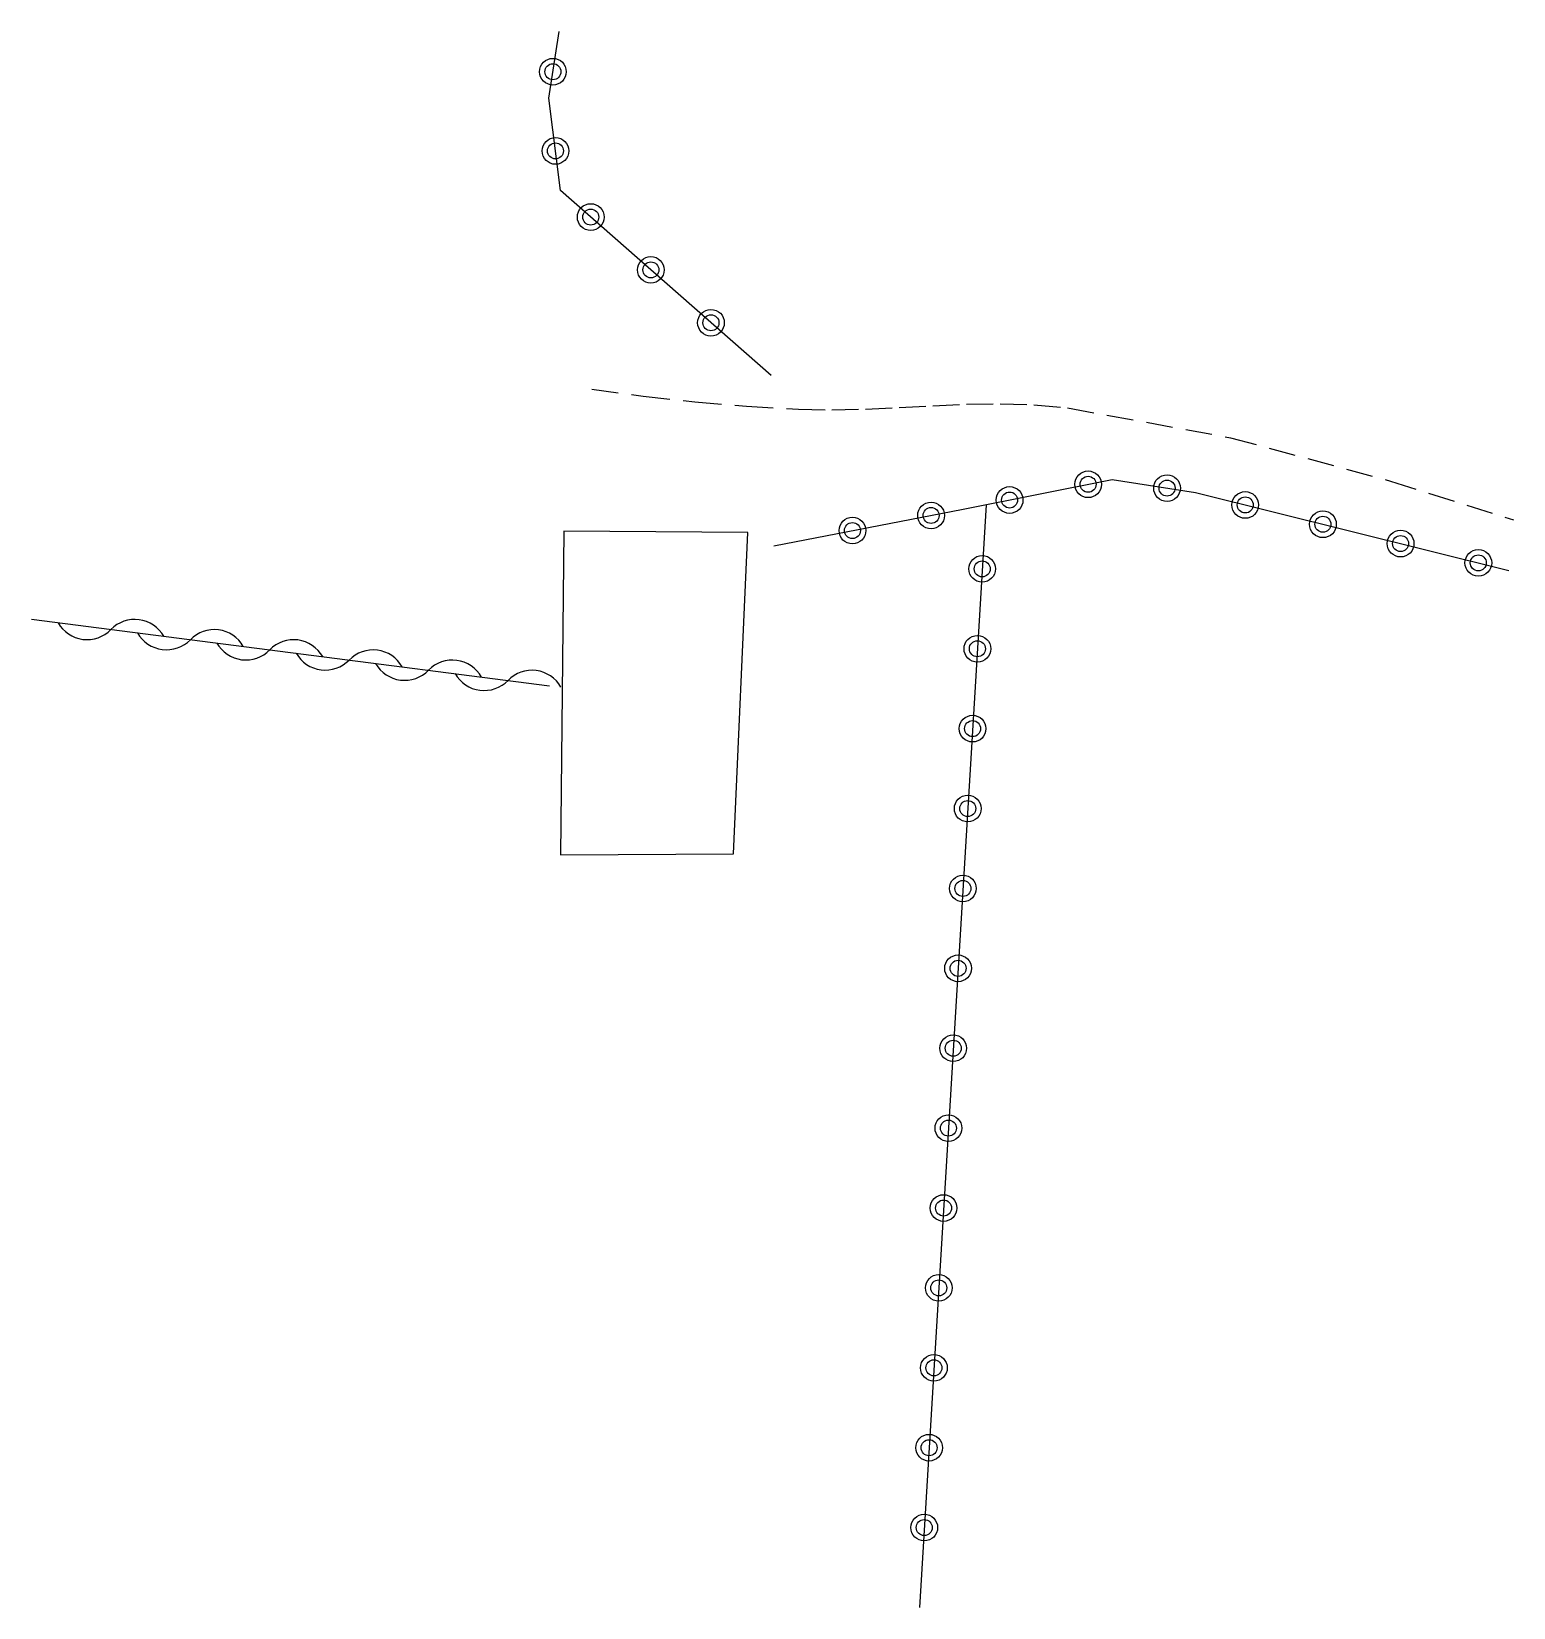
# Model space of a CAD drawing. Header units: millimetres. Extents: x 146000 to 147000, y 128274 to 129000.
# Drawn here: x 146463.65 to 146491.42, y 128491.8 to 128521.33 of the extents above; entities that cross this region are included whole.
import ezdxf

# ---------------------------------------------------------------- set-up
doc = ezdxf.new("R2010")
doc.units = ezdxf.units.MM
doc.linetypes.add('DASHED', pattern=[0.75, 0.5, -0.25])
doc.layers.get('0').update_dxf_attribs({"linetype": 'CONTINUOUS'})
for name, color, linetype in [('W0070', 7, 'DASHED'), ('W0104', 1, 'CONTINUOUS'), ('W0310', 3, 'CONTINUOUS'), ('W0323', 7, 'CONTINUOUS')]:
    doc.layers.add(name, color=color, linetype=linetype)

# ---------------------------------------------------------------- blocks, each defined once
blk = doc.blocks.new('t310o')
at = {"color": 0, "linetype": 'Continuous'}
for centre, start, end in [((-0.5, 0.375), 216.8699, 323.1304), ((0.5, -0.375), 36.8699, 143.1303)]:
    blk.add_arc(centre, 0.625, start, end, dxfattribs=at)
blk = doc.blocks.new('t323o')
at = {"color": 0, "linetype": 'Continuous'}
for radius in [0.25, 0.15]:
    blk.add_circle((0, 0), radius, dxfattribs=at)

msp = doc.modelspace()

# ---------------------------------------------------------------- linework, layer by layer
at = {"layer": 'W0070'}
msp.add_lwpolyline([(146474.15, 128514.63), (146475.114, 128514.5), (146476.08, 128514.394), (146477.049, 128514.312), (146478.02, 128514.255), (146478.65, 128514.242), (146479.28, 128514.255), (146479.909, 128514.285), (146480.537, 128514.319), (146481.168, 128514.348), (146481.8, 128514.357), (146482.433, 128514.338), (146483.064, 128514.278), (146486.117, 128513.721), (146489.113, 128512.909), (146491.417, 128512.182)], dxfattribs=at)
at = {"layer": 'W0104'}
msp.add_lwpolyline([(146473.625, 128511.969), (146473.561, 128505.902), (146476.804, 128505.922), (146477.072, 128511.944)], close=True, dxfattribs=at)
at = {"layer": 'W0310'}
msp.add_lwpolyline([(146463.654, 128510.317), (146473.356, 128509.073)], dxfattribs=at)
at = {"layer": 'W0323'}
for points in [[(146477.51, 128514.885), (146473.566, 128518.352), (146473.343, 128520.082), (146473.541, 128521.333)], [(146477.56, 128511.697), (146481.107, 128512.379), (146483.902, 128512.938), (146485.461, 128512.691), (146491.33, 128511.233)], [(146481.537, 128512.465), (146480.289, 128491.798)]]:
    msp.add_lwpolyline(points, dxfattribs=at)

# ---------------------------------------------------------------- block references
at = {"layer": 'W0310', "rotation": 352.6933466121687}
for p in [(146465.142, 128510.126), (146466.63, 128509.935), (146468.117, 128509.745), (146469.605, 128509.554), (146471.093, 128509.363), (146472.581, 128509.172)]:
    msp.add_blockref('t310o', p, dxfattribs=at)
at = {"layer": 'W0323'}
for p, rotation in [((146473.422, 128520.58), 81.00620760109474), ((146473.47, 128519.095), 97.34502323838612), ((146474.13, 128517.856), 138.6826933305806), ((146475.257, 128516.866), 138.6826933305806), ((146476.383, 128515.875), 138.6826933305806), ((146483.449, 128512.847), 11.30993247384812), ((146484.927, 128512.776), 350.9971799731624), ((146481.978, 128512.553), 11.30993247384812), ((146486.392, 128512.46), 346.0464786780898), ((146480.506, 128512.263), 10.88372967161776), ((146479.033, 128511.98), 10.88372967161776), ((146487.848, 128512.098), 346.0464786780898), ((146489.303, 128511.736), 346.0464786780898), ((146490.759, 128511.375), 346.0464786780898), ((146481.464, 128511.262), 266.5441132275496), ((146481.374, 128509.765), 266.5441132275496), ((146481.284, 128508.268), 266.5441132275496), ((146481.193, 128506.77), 266.5441132275496), ((146481.103, 128505.273), 266.5441132275496), ((146481.012, 128503.776), 266.5441132275496), ((146480.922, 128502.278), 266.5441132275496), ((146480.831, 128500.781), 266.5441132275496), ((146480.741, 128499.284), 266.5441132275496), ((146480.651, 128497.787), 266.5441132275496), ((146480.56, 128496.289), 266.5441132275496), ((146480.47, 128494.792), 266.5441132275496), ((146480.379, 128493.295), 266.5441132275496)]:
    msp.add_blockref('t323o', p, dxfattribs=dict(at, rotation=rotation))

doc.saveas('drawing.dxf')
